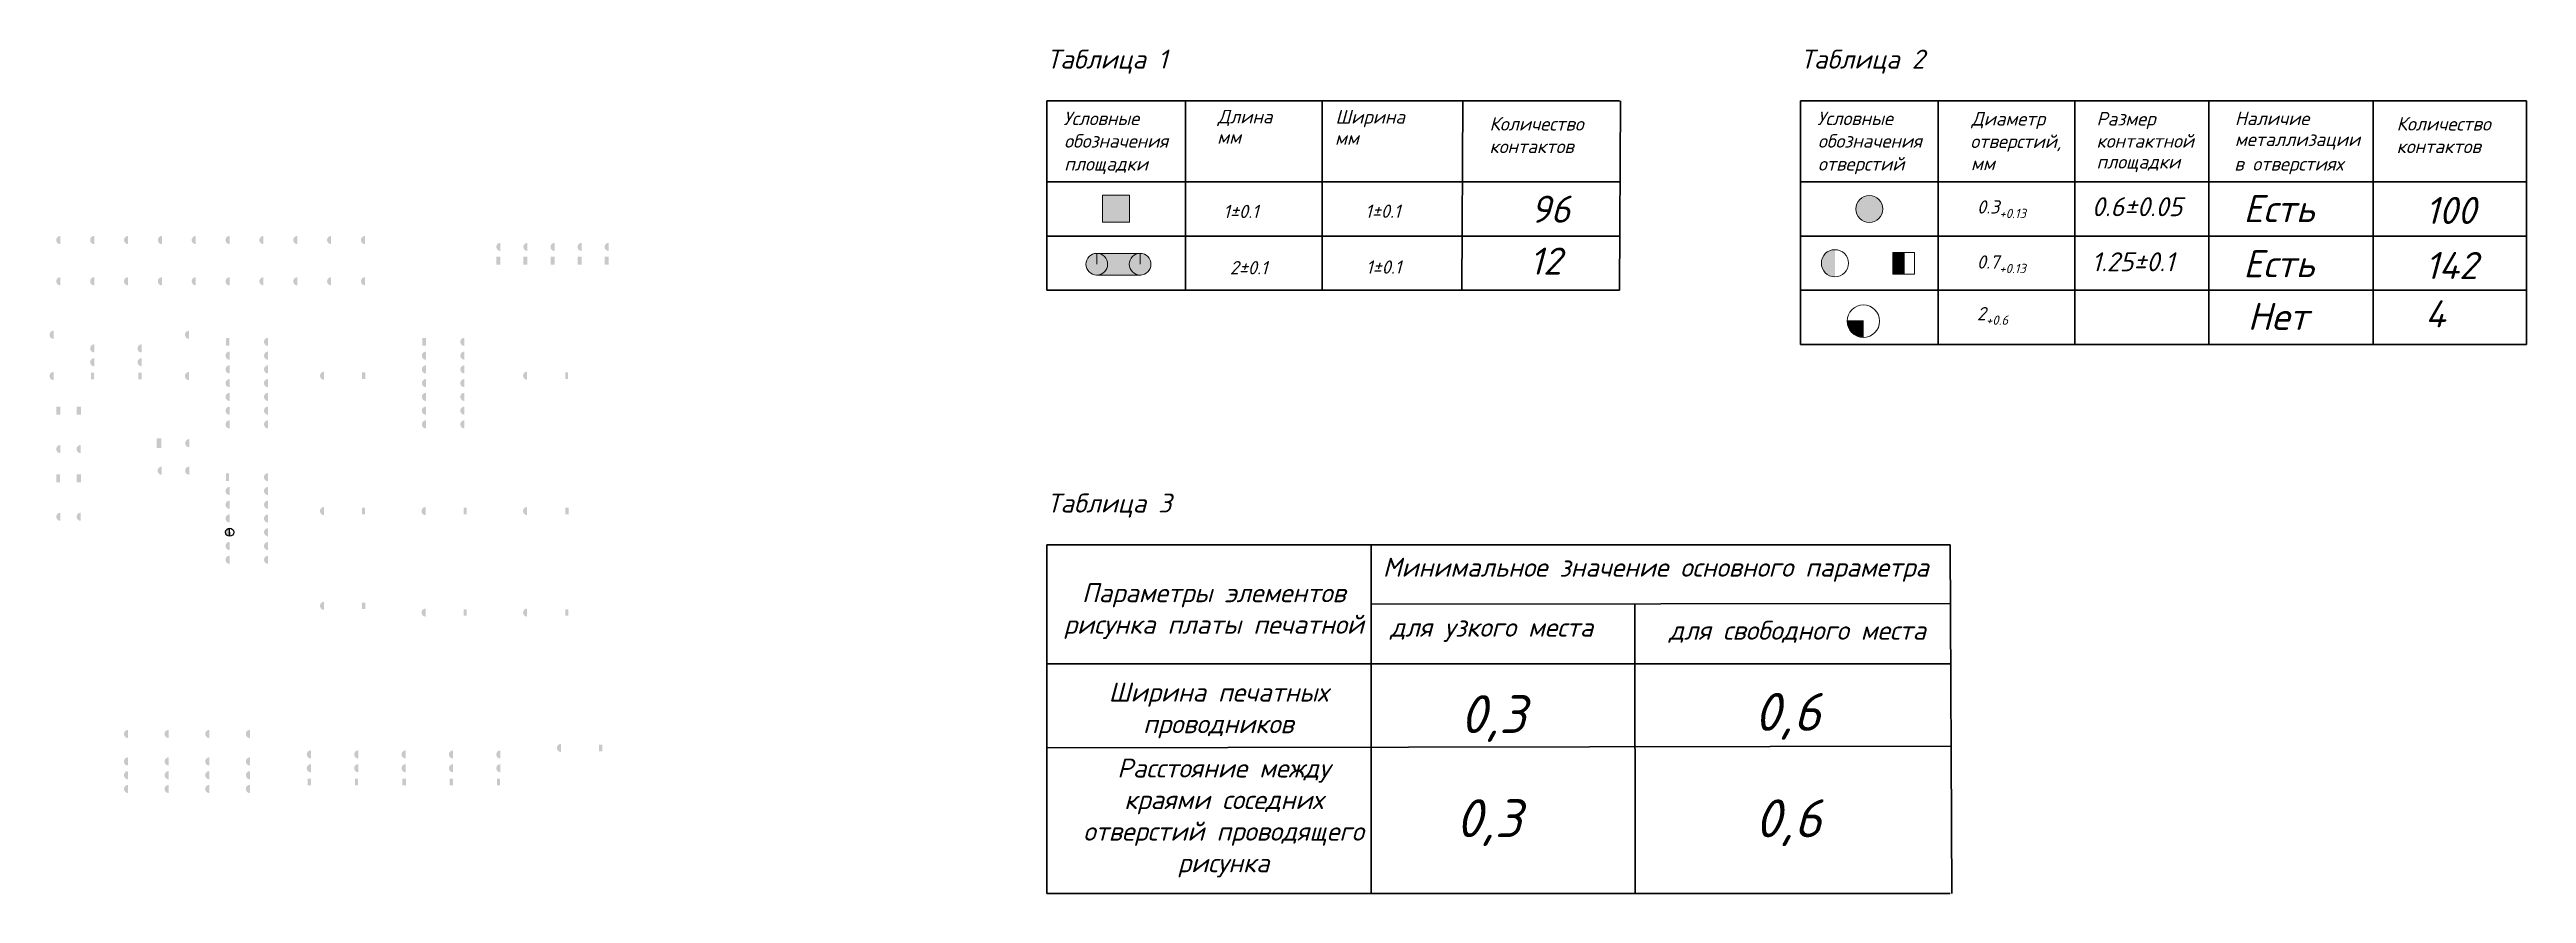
# Model space of a CAD drawing. Header units: millimetres. Extents: x 40 to 3761, y -469 to 920.
# Drawn here: x 69.7 to 527, y -125.2 to 30.7 of the extents above; entities that cross this region are included whole.
import ezdxf

# ---------------------------------------------------------------- set-up
doc = ezdxf.new("R2010")
doc.units = ezdxf.units.MM
doc.layers.add('PDF _Текст', color=7, linetype='Continuous')
doc.layers.add('Слой1', color=7, linetype='Continuous')
doc.layers.add('Толстые', color=7, linetype='Continuous', lineweight=30)
doc.layers.add('тонкая', color=7, linetype='Continuous', lineweight=20)
doc.styles.add('PDF ISOCPEUR Italic', font='isocpeui.ttf')

msp = doc.modelspace()

# ---------------------------------------------------------------- texts
at = {"layer": 'PDF _Текст', "color": 0, "attachment_point": 7, "style": 'PDF ISOCPEUR Italic'}
for s, insert, char_height in [('Таблица 1', (253.813, 26.23), 3.5001), ('Таблица 2', (392.992, 26.23), 3.5001), ('Условные', (256.905, 16.736), 2.5001), ('Длина', (285.38, 16.541), 2.5001), ('Ширина', (307.124, 16.342), 2.5001), ('Условные', (396.084, 16.736), 2.5001), ('Диаметр', (424.559, 15.986), 2.5001), ('Размер', (447.65, 15.986), 2.5001), ('Наличие', (473.199, 16.736), 2.5001), ('обозначения', (257.04, 12.573), 2.50005), ('мм', (285.289, 13.301), 2.5001), ('мм', (307.034, 13.102), 2.5001), ('Количество', (335.567, 15.725), 2.5001), ('обозначения', (396.219, 12.573), 2.50005), ('отверстий,', (424.363, 11.823), 2.5001), ('контактной', (447.65, 12.573), 2.5001), ('металлизации', (473.199, 12.198), 2.50005), ('Количество', (503.062, 15.725), 2.5001), ('площадки', (257.04, 7.661), 2.5001), ('контактов', (335.567, 11.563), 2.5001), ('отверстий', (396.219, 7.661), 2.5001), ('мм', (424.468, 8.411), 2.5001), ('площадки', (447.65, 8.036), 2.5001), ('в отверстиях', (473.093, 7.661), 2.50005), ('контактов', (503.062, 11.563), 2.5001), ('\\A1;1%%P0.1', (286.42, -0.428), 2.45005), ('\\A1;1%%P0.1', (312.614, -0.384), 2.45005), ('96', (343.158, -1.284), 5.0001), ('\\A1;0.3{\\H0.7x;\\S^ +0.13;}', (425.6, -0.428), 2.45005), ('0.6±0.05', (446.775, -0.081), 3.5001), ('Есть', (474.768, -1.182), 5.0001), ('100', (508.356, -1.513), 5.0001), ('\\A1;2%%P0.1', (287.616, -10.823), 2.45005), ('\\A1;1%%P0.1', (312.778, -10.697), 2.45005), ('12', (342.959, -10.877), 5.0001), ('\\A1;0.7{\\H0.7x;\\S^ +0.13;}', (425.573, -10.601), 2.45005), ('1.25±0.1', (446.748, -10.255), 3.5001), ('Есть', (474.741, -11.356), 5.0001), ('Нет', (475.554, -21.082), 5.0001), ('4', (508.329, -20.623), 5), ('Таблица 3', (253.864, -55.77), 3.5001), ('Минимальное значение основного параметра', (315.872, -67.621), 3.50007), ('для узкого места', (317.218, -78.704), 3.50007), ('для свободного места', (368.691, -78.877), 3.50007)]:
    msp.add_mtext(s, dxfattribs=dict(at, insert=insert, char_height=char_height))
for s, insert, char_height, width in [('142', (508.329, -11.687), 5.0001, 10.16486), ('\\A1;2{\\H0.7x;\\S^ +0.6;}', (425.573, -20.137), 2.45005, 6.59082), ('\\pxqc;Параметры элементов \\Pрисунка платы печатной', (257.338, -78.172), 3.50007, 54.6394), ('\\pxqc;Ширина печатных проводников', (258.952, -96.529), 3.50007, 53.08399), ('0,3', (330.186, -97.184), 7, 22.2309), ('0,6', (384.466, -96.774), 7, 22.2309), ('\\pxqc;Расстояние между краями соседних отверстий проводящего рисунка', (259.918, -122.218), 3.50007, 53.08399), ('0,3', (329.377, -116.409), 7, 22.2309), ('0,6', (384.599, -116.435), 7, 22.2309)]:
    msp.add_mtext(s, dxfattribs=dict(at, insert=insert, char_height=char_height, width=width))

# ---------------------------------------------------------------- hatches: boundary and pattern name
h = msp.add_hatch(color=256)
h.dxf.hatch_style = 1
h.paths.add_polyline_path([(404.67, -19.317), (401.57, -19.317, 0.4142136), (404.67, -22.417)])
at = {"layer": 'PDF _Текст'}
h = msp.add_hatch(color=256, dxfattribs=at)
h.dxf.hatch_style = 1
h.paths.add_polyline_path([(269.063, -8.954, -0.4142136), (271.063, -6.954), (270.063, -6.954), (263.063, -6.954, -0.4142136), (265.063, -8.954, -0.4063435), (263.117, -10.953), (271.009, -10.953, -0.4063435)])
h.paths.add_polyline_path([(269.063, -8.954, 0.4063435), (271.009, -10.953), (271.117, -10.953, 0.4063435), (273.063, -8.954, 1)])
h.paths.add_polyline_path([(265.063, -8.954, 1), (261.063, -8.954, 0.4063435), (263.009, -10.953), (263.117, -10.953, 0.4063435)])
h.paths.add_polyline_path([(269.106, 3.823), (265.106, 3.823), (264.106, 3.823), (264.106, -1.177), (269.106, -1.177)])
h = msp.add_hatch(color=256, dxfattribs=at)
h.dxf.hatch_style = 1
h.paths.add_polyline_path([(412.126, -10.765), (412.126, -6.765), (410.063, -6.765), (410.063, -10.765)])
at = {"layer": 'Слой1'}
h = msp.add_hatch(color=256, dxfattribs=at)
h.dxf.hatch_style = 1
h.paths.add_polyline_path([(71.69, -3.737, 0.4142136), (70.94, -4.487, 0.4142136), (71.69, -5.237)])
h.paths.add_polyline_path([(77.94, -3.737, 0.4142136), (77.19, -4.487, 0.4142136), (77.94, -5.237)])
h.paths.add_polyline_path([(71.69, -11.357, 0.4142136), (70.94, -12.107, 0.4142136), (71.69, -12.857)])
h.paths.add_polyline_path([(77.94, -12.107), (77.94, -11.357, 0.4142136), (77.19, -12.107, 0.4142136), (77.94, -12.857)])
h.paths.add_polyline_path([(84.19, -11.357, 0.4142136), (83.44, -12.107, 0.4142136), (84.19, -12.857)])
h.paths.add_polyline_path([(84.19, -3.737, 0.4142136), (83.44, -4.487, 0.4142136), (84.19, -5.237)])
h.paths.add_polyline_path([(90.44, -3.737, 0.4142136), (89.69, -4.487, 0.4142136), (90.44, -5.237)])
h.paths.add_polyline_path([(90.44, -11.357, 0.4142136), (89.69, -12.107, 0.4142136), (90.44, -12.857)])
h.paths.add_polyline_path([(96.69, -11.357, 0.4142136), (95.94, -12.107, 0.4142136), (96.69, -12.857)])
h.paths.add_polyline_path([(96.69, -3.737, 0.4142136), (95.94, -4.487, 0.4142136), (96.69, -5.237)])
h.paths.add_polyline_path([(102.94, -11.357, 0.4142136), (102.19, -12.107, 0.4142136), (102.94, -12.857)])
h.paths.add_polyline_path([(102.94, -3.737, 0.4142136), (102.19, -4.487, 0.4142136), (102.94, -5.237)])
h.paths.add_polyline_path([(109.19, -3.737, 0.4142136), (108.44, -4.487, 0.4142136), (109.19, -5.237)])
h.paths.add_polyline_path([(109.19, -11.357, 0.4142136), (108.44, -12.107, 0.4142136), (109.19, -12.857)])
h.paths.add_polyline_path([(115.44, -11.357, 0.4142136), (114.69, -12.107, 0.4142136), (115.44, -12.857)])
h.paths.add_polyline_path([(115.44, -3.737, 0.4142136), (114.69, -4.487, 0.4142136), (115.44, -5.237)])
h.paths.add_polyline_path([(121.69, -3.737, 0.4142136), (120.94, -4.487, 0.4142136), (121.69, -5.237)])
h.paths.add_polyline_path([(121.69, -11.357, 0.4142136), (120.94, -12.107, 0.4142136), (121.69, -12.857)])
h.paths.add_polyline_path([(127.94, -3.737, 0.4142136), (127.19, -4.487, 0.4142136), (127.94, -5.237)])
h.paths.add_polyline_path([(127.94, -11.357, 0.4142136), (127.19, -12.107, 0.4142136), (127.94, -12.857)])
h.paths.add_polyline_path([(152.94, -5.007, 0.4142136), (152.19, -5.757, 0.4142136), (152.94, -6.507)])
h.paths.add_polyline_path([(152.919, -7.547), (152.19, -7.547), (152.19, -9.047), (152.919, -9.047)])
h.paths.add_polyline_path([(157.905, -7.547), (157.19, -7.547), (157.19, -9.047), (157.905, -9.047)])
h.paths.add_polyline_path([(157.94, -5.007, 0.4142136), (157.19, -5.757, 0.4142136), (157.94, -6.507)])
h.paths.add_polyline_path([(162.94, -5.007, 0.4142136), (162.19, -5.757, 0.4142136), (162.94, -6.507)])
h.paths.add_polyline_path([(162.931, -7.547), (162.19, -7.547), (162.19, -9.047), (162.931, -9.047)])
h.paths.add_polyline_path([(167.942, -7.547), (167.19, -7.547), (167.19, -9.047), (167.942, -9.047)])
h.paths.add_polyline_path([(167.94, -5.007, 0.4142136), (167.19, -5.757, 0.4142136), (167.94, -6.507)])
h.paths.add_polyline_path([(172.94, -5.007, 0.4142136), (172.19, -5.757, 0.4142136), (172.94, -6.507)])
h.paths.add_polyline_path([(172.936, -7.547), (172.19, -7.547), (172.19, -9.047), (172.936, -9.047)])
h.paths.add_polyline_path([(165.401, -28.947), (164.9, -28.947), (164.9, -30.147), (165.401, -30.147)])
h.paths.add_polyline_path([(157.88, -28.797, 0.4142136), (157.13, -29.547, 0.4142136), (157.88, -30.297)])
h.paths.add_polyline_path([(146.29, -27.627, 0.4142136), (145.54, -28.377, 0.4142136), (146.29, -29.127)])
h.paths.add_polyline_path([(146.29, -30.167, 0.4142136), (145.54, -30.917, 0.4142136), (146.29, -31.667)])
h.paths.add_polyline_path([(146.29, -22.547, 0.4142136), (145.54, -23.297, 0.4142136), (146.29, -24.047)])
h.paths.add_polyline_path([(146.29, -25.087, 0.4142136), (145.54, -25.837, 0.4142136), (146.29, -26.587)])
h.paths.add_polyline_path([(139.207, -22.602), (138.495, -22.602), (138.495, -23.992), (139.207, -23.992)])
h.paths.add_polyline_path([(139.19, -25.087, 0.4142136), (138.44, -25.837, 0.4142136), (139.19, -26.587)])
h.paths.add_polyline_path([(139.19, -27.627, 0.4142136), (138.44, -28.377, 0.4142136), (139.19, -29.127)])
h.paths.add_polyline_path([(139.19, -30.167, 0.4142136), (138.44, -30.917, 0.4142136), (139.19, -31.667)])
h.paths.add_polyline_path([(139.19, -32.707, 0.4142136), (138.44, -33.457, 0.4142136), (139.19, -34.207)])
h.paths.add_polyline_path([(146.29, -32.707, 0.4142136), (145.54, -33.457, 0.4142136), (146.29, -34.207)])
h.paths.add_polyline_path([(146.29, -35.247, 0.4142136), (145.54, -35.997, 0.4142136), (146.29, -36.747)])
h.paths.add_polyline_path([(139.19, -35.247, 0.4142136), (138.44, -35.997, 0.4142136), (139.19, -36.747), (139.19, -35.997)])
h.paths.add_polyline_path([(139.19, -37.787, 0.4142136), (138.44, -38.537, 0.4142136), (139.19, -39.287)])
h.paths.add_polyline_path([(146.29, -37.787, 0.4142136), (145.54, -38.537, 0.4142136), (146.29, -39.287)])
h.paths.add_polyline_path([(128.016, -28.947), (127.4, -28.947), (127.4, -30.147), (128.016, -30.147)])
h.paths.add_polyline_path([(120.38, -28.797, 0.4142136), (119.63, -29.547, 0.4142136), (120.38, -30.297)])
h.paths.add_polyline_path([(110.04, -22.547, 0.4142136), (109.29, -23.297, 0.4142136), (110.04, -24.047)])
h.paths.add_polyline_path([(102.887, -22.602), (102.245, -22.602), (102.245, -23.992), (102.887, -23.992)])
h.paths.add_polyline_path([(102.94, -25.087, 0.4142136), (102.19, -25.837, 0.4142136), (102.94, -26.587)])
h.paths.add_polyline_path([(110.04, -25.087, 0.4142136), (109.29, -25.837, 0.4142136), (110.04, -26.587)])
h.paths.add_polyline_path([(110.04, -27.627, 0.4142136), (109.29, -28.377, 0.4142136), (110.04, -29.127)])
h.paths.add_polyline_path([(102.94, -27.627, 0.4142136), (102.19, -28.377, 0.4142136), (102.94, -29.127)])
h.paths.add_polyline_path([(102.94, -30.167, 0.4142136), (102.19, -30.917, 0.4142136), (102.94, -31.667)])
h.paths.add_polyline_path([(110.04, -30.167, 0.4142136), (109.29, -30.917, 0.4142136), (110.04, -31.667)])
h.paths.add_polyline_path([(110.04, -32.707, 0.4142136), (109.29, -33.457, 0.4142136), (110.04, -34.207)])
h.paths.add_polyline_path([(102.94, -32.707, 0.4142136), (102.19, -33.457, 0.4142136), (102.94, -34.207)])
h.paths.add_polyline_path([(102.94, -35.247, 0.4142136), (102.19, -35.997, 0.4142136), (102.94, -36.747)])
h.paths.add_polyline_path([(110.04, -35.247, 0.4142136), (109.29, -35.997, 0.4142136), (110.04, -36.747), (110.04, -35.997)])
h.paths.add_polyline_path([(110.04, -37.787, 0.4142136), (109.29, -38.537, 0.4142136), (110.04, -39.287), (110.04, -38.537)])
h.paths.add_polyline_path([(102.94, -37.787, 0.4142136), (102.19, -38.537, 0.4142136), (102.94, -39.287)])
h.paths.add_polyline_path([(95.48, -41.257, 0.4142136), (94.73, -42.007, 0.4142136), (95.48, -42.757)])
h.paths.add_polyline_path([(90.353, -41.107), (89.5, -41.107), (89.5, -42.907), (90.353, -42.907)])
h.paths.add_polyline_path([(90.4, -46.337, 0.4142136), (89.65, -47.087, 0.4142136), (90.4, -47.837)])
h.paths.add_polyline_path([(95.48, -46.337, 0.4142136), (94.73, -47.087, 0.4142136), (95.48, -47.837)])
h.paths.add_polyline_path([(95.44, -28.857, 0.4142136), (94.69, -29.607, 0.4142136), (95.44, -30.357)])
h.paths.add_polyline_path([(95.44, -21.237, 0.4142136), (94.69, -21.987, 0.4142136), (95.44, -22.737)])
h.paths.add_polyline_path([(86.69, -23.757, 0.4142136), (85.94, -24.507, 0.4142136), (86.69, -25.257)])
h.paths.add_polyline_path([(86.69, -26.297, 0.4142136), (85.94, -27.047, 0.4142136), (86.69, -27.797)])
h.paths.add_polyline_path([(86.696, -28.987), (86.09, -28.987), (86.09, -30.187), (86.696, -30.187)])
h.paths.add_polyline_path([(77.929, -28.987), (77.34, -28.987), (77.34, -30.187), (77.929, -30.187)])
h.paths.add_polyline_path([(77.94, -26.297, 0.4142136), (77.19, -27.047, 0.4142136), (77.94, -27.797)])
h.paths.add_polyline_path([(77.94, -23.757, 0.4142136), (77.19, -24.507, 0.4142136), (77.94, -25.257)])
h.paths.add_polyline_path([(70.44, -21.237, 0.4142136), (69.69, -21.987, 0.4142136), (70.44, -22.737)])
h.paths.add_polyline_path([(70.44, -28.857, 0.4142136), (69.69, -29.607, 0.4142136), (70.44, -30.357)])
h.paths.add_polyline_path([(71.709, -35.247), (70.94, -35.247), (70.94, -36.747), (71.709, -36.747)])
h.paths.add_polyline_path([(75.5, -35.247), (74.69, -35.247), (74.69, -36.747), (75.5, -36.747)])
h.paths.add_polyline_path([(71.69, -42.347, 0.4142136), (70.94, -43.097, 0.4142136), (71.69, -43.847)])
h.paths.add_polyline_path([(75.44, -42.347, 0.4142136), (74.69, -43.097, 0.4142136), (75.44, -43.847)])
h.paths.add_polyline_path([(75.479, -47.747), (74.69, -47.747), (74.69, -49.247), (75.479, -49.247)])
h.paths.add_polyline_path([(71.603, -47.747), (70.94, -47.747), (70.94, -49.247), (71.603, -49.247)])
h.paths.add_polyline_path([(71.69, -54.847, 0.4142136), (70.94, -55.597, 0.4142136), (71.69, -56.347)])
h.paths.add_polyline_path([(75.44, -54.847, 0.4142136), (74.69, -55.597, 0.4142136), (75.44, -56.347)])
h.paths.add_polyline_path([(102.815, -47.602), (102.245, -47.602), (102.245, -48.992), (102.815, -48.992)])
h.paths.add_polyline_path([(102.94, -50.087, 0.4142136), (102.19, -50.837, 0.4142136), (102.94, -51.587)])
h.paths.add_polyline_path([(110.04, -47.547, 0.4142136), (109.29, -48.297, 0.4142136), (110.04, -49.047)])
h.paths.add_polyline_path([(110.04, -50.087, 0.4142136), (109.29, -50.837, 0.4142136), (110.04, -51.587)])
h.paths.add_polyline_path([(102.94, -52.627, 0.4142136), (102.19, -53.377, 0.4142136), (102.94, -54.127)])
h.paths.add_polyline_path([(110.04, -52.627, 0.4142136), (109.29, -53.377, 0.4142136), (110.04, -54.127)])
h.paths.add_polyline_path([(110.04, -55.167, 0.4142136), (109.29, -55.917, 0.4142136), (110.04, -56.667)])
h.paths.add_polyline_path([(102.94, -55.167, 0.4142136), (102.19, -55.917, 0.4142136), (102.94, -56.667)])
h.paths.add_polyline_path([(102.94, -58.457), (102.94, -57.707, 0.4142136), (102.19, -58.457, 0.4142136), (102.94, -59.207)])
h.paths.add_polyline_path([(110.04, -57.707, 0.4142136), (109.29, -58.457, 0.4142136), (110.04, -59.207)])
h.paths.add_polyline_path([(102.94, -60.247, 0.4142136), (102.19, -60.997, 0.4142136), (102.94, -61.747)])
h.paths.add_polyline_path([(102.94, -63.537), (102.94, -62.787, 0.4142136), (102.19, -63.537, 0.4142136), (102.94, -64.287)])
h.paths.add_polyline_path([(110.04, -60.247, 0.4142136), (109.29, -60.997, 0.4142136), (110.04, -61.747)])
h.paths.add_polyline_path([(110.04, -62.787, 0.4142136), (109.29, -63.537, 0.4142136), (110.04, -64.287), (110.04, -63.537)])
h.paths.add_polyline_path([(120.38, -53.797, 0.4142136), (119.63, -54.547, 0.4142136), (120.38, -55.297)])
h.paths.add_polyline_path([(120.38, -71.297, 0.4142136), (119.63, -72.047, 0.4142136), (120.38, -72.797)])
h.paths.add_polyline_path([(127.994, -71.447), (127.4, -71.447), (127.4, -72.647), (127.994, -72.647)])
h.paths.add_polyline_path([(127.96, -53.947), (127.4, -53.947), (127.4, -55.147), (127.96, -55.147)])
h.paths.add_polyline_path([(139.13, -53.797, 0.4142136), (138.38, -54.547, 0.4142136), (139.13, -55.297)])
h.paths.add_polyline_path([(139.13, -72.547, 0.4142136), (138.38, -73.297, 0.4142136), (139.13, -74.047)])
h.paths.add_polyline_path([(146.741, -72.697), (146.15, -72.697), (146.15, -73.897), (146.741, -73.897)])
h.paths.add_polyline_path([(146.707, -53.947), (146.15, -53.947), (146.15, -55.147), (146.707, -55.147)])
h.paths.add_polyline_path([(157.88, -53.797, 0.4142136), (157.13, -54.547, 0.4142136), (157.88, -55.297)])
h.paths.add_polyline_path([(165.569, -53.947), (164.9, -53.947), (164.9, -55.147), (165.569, -55.147)])
h.paths.add_polyline_path([(157.88, -72.547, 0.4142136), (157.13, -73.297, 0.4142136), (157.88, -74.047)])
h.paths.add_polyline_path([(165.497, -72.697), (164.9, -72.697), (164.9, -73.897), (165.497, -73.897)])
h.paths.add_polyline_path([(164.13, -97.547, 0.4142136), (163.38, -98.297, 0.4142136), (164.13, -99.047)])
h.paths.add_polyline_path([(171.731, -97.697), (171.15, -97.697), (171.15, -98.897), (171.731, -98.897)])
h.paths.add_polyline_path([(152.94, -98.757, 0.4142136), (152.19, -99.507, 0.4142136), (152.94, -100.257)])
h.paths.add_polyline_path([(152.94, -101.297, 0.4142136), (152.19, -102.047, 0.4142136), (152.94, -102.797)])
h.paths.add_polyline_path([(152.847, -103.987), (152.34, -103.987), (152.34, -105.187), (152.847, -105.187)])
h.paths.add_polyline_path([(144.177, -103.987), (143.59, -103.987), (143.59, -105.187), (144.177, -105.187)])
h.paths.add_polyline_path([(144.19, -101.297, 0.4142136), (143.44, -102.047, 0.4142136), (144.19, -102.797)])
h.paths.add_polyline_path([(144.19, -98.757, 0.4142136), (143.44, -99.507, 0.4142136), (144.19, -100.257)])
h.paths.add_polyline_path([(135.44, -101.297, 0.4142136), (134.69, -102.047, 0.4142136), (135.44, -102.797)])
h.paths.add_polyline_path([(135.483, -103.987), (134.84, -103.987), (134.84, -105.187), (135.483, -105.187)])
h.paths.add_polyline_path([(135.44, -98.757, 0.4142136), (134.69, -99.507, 0.4142136), (135.44, -100.257)])
h.paths.add_polyline_path([(126.69, -98.757, 0.4142136), (125.94, -99.507, 0.4142136), (126.69, -100.257)])
h.paths.add_polyline_path([(126.69, -101.297, 0.4142136), (125.94, -102.047, 0.4142136), (126.69, -102.797)])
h.paths.add_polyline_path([(126.651, -103.987), (126.09, -103.987), (126.09, -105.187), (126.651, -105.187)])
h.paths.add_polyline_path([(117.94, -98.757, 0.4142136), (117.19, -99.507, 0.4142136), (117.94, -100.257)])
h.paths.add_polyline_path([(117.94, -101.297, 0.4142136), (117.19, -102.047, 0.4142136), (117.94, -102.797)])
h.paths.add_polyline_path([(117.997, -103.987), (117.34, -103.987), (117.34, -105.187), (117.997, -105.187)])
h.paths.add_polyline_path([(106.69, -94.967, 0.4142136), (105.94, -95.717, 0.4142136), (106.69, -96.467)])
h.paths.add_polyline_path([(99.19, -94.967, 0.4142136), (98.44, -95.717, 0.4142136), (99.19, -96.467)])
h.paths.add_polyline_path([(99.19, -100.047, 0.4142136), (98.44, -100.797, 0.4142136), (99.19, -101.547)])
h.paths.add_polyline_path([(106.69, -100.047, 0.4142136), (105.94, -100.797, 0.4142136), (106.69, -101.547), (106.69, -100.797)])
h.paths.add_polyline_path([(106.69, -102.587, 0.4142136), (105.94, -103.337, 0.4142136), (106.69, -104.087)])
h.paths.add_polyline_path([(99.19, -102.587, 0.4142136), (98.44, -103.337, 0.4142136), (99.19, -104.087)])
h.paths.add_polyline_path([(99.19, -105.127, 0.4142136), (98.44, -105.877, 0.4142136), (99.19, -106.627)])
h.paths.add_polyline_path([(106.69, -105.127, 0.4142136), (105.94, -105.877, 0.4142136), (106.69, -106.627)])
h.paths.add_polyline_path([(91.69, -105.127, 0.4142136), (90.94, -105.877, 0.4142136), (91.69, -106.627)])
h.paths.add_polyline_path([(91.69, -102.587, 0.4142136), (90.94, -103.337, 0.4142136), (91.69, -104.087)])
h.paths.add_polyline_path([(91.69, -100.047, 0.4142136), (90.94, -100.797, 0.4142136), (91.69, -101.547)])
h.paths.add_polyline_path([(84.19, -100.047, 0.4142136), (83.44, -100.797, 0.4142136), (84.19, -101.547), (84.19, -100.797)])
h.paths.add_polyline_path([(84.19, -102.587, 0.4142136), (83.44, -103.337, 0.4142136), (84.19, -104.087)])
h.paths.add_polyline_path([(84.19, -105.127, 0.4142136), (83.44, -105.877, 0.4142136), (84.19, -106.627)])
h.paths.add_polyline_path([(84.19, -94.967, 0.4142136), (83.44, -95.717, 0.4142136), (84.19, -96.467)])
h.paths.add_polyline_path([(91.69, -94.967, 0.4142136), (90.94, -95.717, 0.4142136), (91.69, -96.467)])
at = {"layer": 'тонкая'}
h = msp.add_hatch(color=256, dxfattribs=at)
h.dxf.hatch_style = 1
h.paths.add_polyline_path([(405.706, 3.739, 0.3082772), (403.38, 2.154), (405.706, 1.239)])
h.paths.add_polyline_path([(405.706, 3.739), (405.706, 1.239), (408.206, 1.239, 0.4142136)])
h.paths.add_polyline_path([(403.38, 2.154, 0.0939409), (403.206, 1.239), (405.706, 1.239)])
h.paths.add_polyline_path([(405.706, 1.239), (403.206, 1.239, 0.4142136), (405.706, -1.261)])
h.paths.add_polyline_path([(408.033, 0.324), (405.706, 1.239), (405.706, -1.261, 0.3082772)])
h.paths.add_polyline_path([(408.206, 1.239), (405.706, 1.239), (408.033, 0.324, 0.0939409)])
h.paths.add_polyline_path([(399.349, -6.265, 0.2299028), (397.385, -7.219), (399.349, -8.765)])
h.paths.add_polyline_path([(397.385, -7.219, 0.1682852), (396.849, -8.765, 0.4142136), (399.349, -11.265), (399.349, -8.765)])
h.paths.add_polyline_path([(412.063, -6.765), (410.063, -6.765), (410.063, -10.34), (412.063, -8.765)])

# ---------------------------------------------------------------- linework, layer by layer
at = {"layer": 'PDF _Текст'}
msp.add_line((412.126, -10.765), (412.126, -6.765), dxfattribs=at)
at = {"layer": 'Слой1'}
for p, q in [((102.94, -59.207), (102.94, -57.707)), ((102.94, -58.457), (102.94, -59.207))]:
    msp.add_line(p, q, dxfattribs=at)
msp.add_circle((102.94, -58.457), 0.75, dxfattribs=at)
at = {"layer": 'Толстые', "color": 0}
for p, q in [((253.813, -3.761), (253.813, 21.23)), ((253.813, 21.23), (359.554, 21.23)), ((279.454, 21.23), (279.454, -13.77)), ((304.648, 21.23), (304.648, -13.77)), ((330.638, 21.25), (330.447, -13.77)), ((359.745, 21.25), (359.554, -13.77)), ((392.992, -3.831), (392.992, 21.23)), ((392.992, 21.23), (527.042, 21.23)), ((418.42, 21.23), (418.42, -13.77)), ((443.623, 21.23), (443.623, -13.77)), ((468.403, 21.23), (468.403, -13.77)), ((498.733, 21.23), (498.733, -13.77)), ((527.042, 21.23), (527.042, -4.175)), ((418.42, 11.222), (418.42, -23.778)), ((443.623, 11.222), (443.623, -23.778)), ((468.403, 11.222), (468.403, -23.778)), ((498.733, 11.222), (498.733, -23.778)), ((359.554, 6.239), (253.813, 6.239)), ((527.042, 6.239), (392.992, 6.239)), ((418.42, 1.213), (418.42, -23.778)), ((443.623, 1.213), (443.623, -23.778)), ((468.403, 1.213), (468.403, -23.778)), ((498.733, 1.213), (498.733, -23.778)), ((253.813, -3.761), (253.813, -13.77)), ((279.454, -3.761), (253.813, -3.761)), ((279.241, -3.761), (359.554, -3.761)), ((392.992, -3.761), (392.992, -13.77)), ((418.42, -3.761), (392.992, -3.761)), ((418.42, -3.761), (527.042, -3.761)), ((527.042, -3.761), (527.042, -13.77)), ((279.241, -13.77), (253.813, -13.77)), ((279.241, -13.77), (359.554, -13.77)), ((418.42, -13.77), (392.992, -13.77)), ((392.992, -13.77), (392.992, -23.778)), ((418.42, -13.77), (527.042, -13.77)), ((527.042, -13.77), (527.042, -23.778)), ((418.42, -23.778), (392.992, -23.778)), ((418.42, -23.778), (527.042, -23.778)), ((253.813, -60.77), (420.625, -60.77)), ((253.813, -60.77), (253.813, -125.183)), ((313.713, -60.77), (313.713, -125.183)), ((420.625, -60.77), (420.961, -125.183)), ((313.713, -71.77), (420.682, -71.604)), ((362.402, -71.694), (362.485, -125.183)), ((253.813, -82.77), (420.74, -82.77)), ((253.813, -98.307), (420.819, -97.997)), ((253.813, -125.183), (420.625, -125.183))]:
    msp.add_line(p, q, dxfattribs=at)
at = {"layer": 'тонкая'}
for p, q in [((264.106, 3.823), (265.106, 3.823)), ((264.106, -1.177), (264.106, 3.823)), ((265.106, 3.823), (269.106, 3.823)), ((269.106, 3.823), (269.106, -1.177)), ((269.106, -1.177), (264.106, -1.177)), ((263.063, -8.954), (263.063, -6.954)), ((263.063, -6.954), (270.063, -6.954)), ((270.063, -6.954), (271.063, -6.954)), ((271.063, -6.954), (271.063, -8.954)), ((414.063, -6.765), (410.063, -6.765)), ((410.063, -6.765), (410.063, -10.765)), ((414.063, -10.765), (414.063, -6.765)), ((263.009, -10.953), (271.009, -10.953)), ((271.009, -10.953), (271.217, -10.953)), ((410.063, -10.765), (414.063, -10.765))]:
    msp.add_line(p, q, dxfattribs=at)
for centre, radius in [((405.706, 1.239), 2.5), ((263.063, -8.954), 2), ((271.063, -8.954), 2), ((399.349, -8.765), 2.5), ((404.606, -19.469), 3)]:
    msp.add_circle(centre, radius, dxfattribs=at)

msp.set_redraw_order([(e.dxf.handle, doc.entitydb.next_handle()) for e in msp.query("TEXT MTEXT ATTDEF DIMENSION ARC_DIMENSION")])  # texts and dimensions are drawn at this point

doc.saveas('drawing.dxf')
